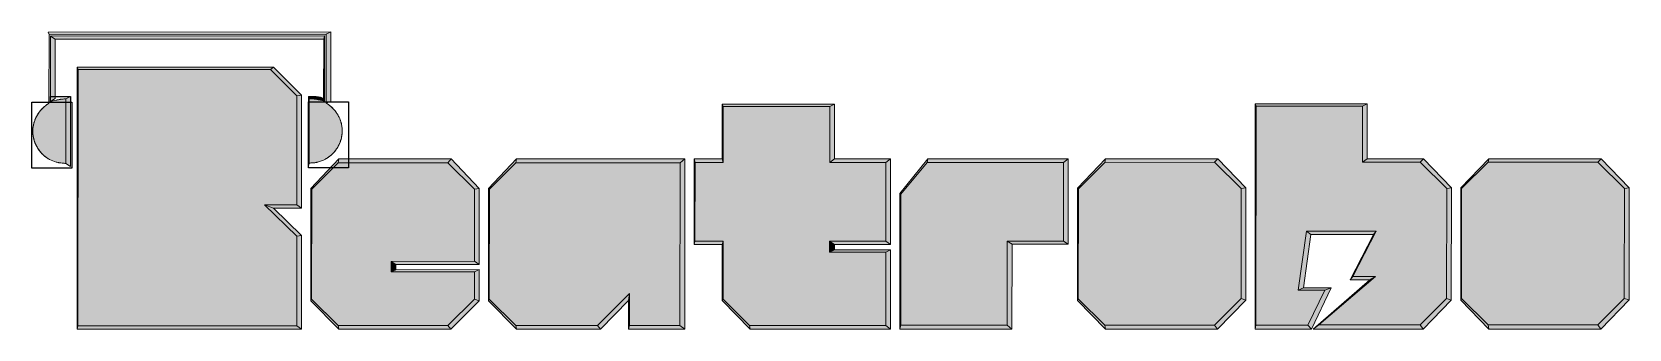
# Model space of a CAD drawing. Header units: inches. Extents: x 3 to 194, y -118 to -82.
import ezdxf

# ---------------------------------------------------------------- set-up
doc = ezdxf.new("R2010")
doc.units = ezdxf.units.IN
doc.header["$MEASUREMENT"] = 0
doc.layers.add('レイヤー 1', color=7, linetype='Continuous')
picture_1 = doc.add_image_def('image1.png', size_in_pixel=(20, 33))
picture_2 = doc.add_image_def('image2.png', size_in_pixel=(20, 33))
picture_3 = doc.add_image_def('image3.png', size_in_pixel=(10, 3))

# ---------------------------------------------------------------- blocks, each defined once
blk = doc.blocks.new('block 3')
at = {"layer": 'レイヤー 1', "true_color": 0xde3c86}
h = blk.add_hatch(color=243, dxfattribs=at)
h.dxf.hatch_style = 2
h.paths.add_polyline_path([(36.18, -101.26), (36.17, -114.48), (39.34, -117.65), (52.52, -117.65), (55.69, -114.47), (55.69, -111.19), (45.72, -111.2), (45.73, -109.92), (55.69, -109.91), (55.7, -101.25), (52.53, -98.07), (39.35, -98.08)])
at = {"layer": 'レイヤー 1', "lineweight": 0}
blk.add_lwpolyline([(36.18, -101.26), (36.17, -114.48), (39.34, -117.65), (52.52, -117.65), (55.69, -114.47), (55.69, -111.19), (45.72, -111.2), (45.73, -109.92), (55.69, -109.91), (55.7, -101.25), (52.53, -98.07), (39.35, -98.08), (36.18, -101.26)], dxfattribs=at)
blk = doc.blocks.new('block 4')
at = {"layer": 'レイヤー 1', "true_color": 0xde3c86}
h = blk.add_hatch(color=243, dxfattribs=at)
h.dxf.hatch_style = 2
edge = h.paths.add_edge_path()
edge.add_spline(control_points=[(4.21, -91.25), (4.08, -91.35), (3.96, -91.46), (3.85, -91.58), (3.84, -91.59), (3.83, -91.6), (3.82, -91.6), (3.59, -91.85), (3.39, -92.12), (3.23, -92.4), (3.23, -92.4), (3.23, -92.4), (3.23, -92.4), (3.15, -92.54), (3.08, -92.68), (3.02, -92.83), (3.01, -92.84), (3.01, -92.85), (3, -92.86), (2.82, -93.31), (2.73, -93.78), (2.73, -94.27), (2.73, -94.45), (2.74, -94.62), (2.76, -94.79), (2.76, -94.8), (2.76, -94.8), (2.76, -94.81), (2.79, -94.97), (2.82, -95.14), (2.87, -95.3), (2.87, -95.31), (2.87, -95.31), (2.87, -95.31), (2.91, -95.47), (2.97, -95.63), (3.03, -95.78), (3.04, -95.79), (3.04, -95.8), (3.05, -95.81), (3.11, -95.96), (3.18, -96.1), (3.26, -96.24), (3.27, -96.25), (3.28, -96.26), (3.28, -96.27), (3.36, -96.41), (3.45, -96.54), (3.55, -96.66), (3.56, -96.67), (3.56, -96.68), (3.56, -96.68), (3.66, -96.81), (3.77, -96.93), (3.89, -97.04), (3.89, -97.05), (3.9, -97.06), (3.91, -97.06), (4.02, -97.18), (4.15, -97.28), (4.28, -97.38), (4.28, -97.38), (4.29, -97.39), (4.29, -97.39), (4.42, -97.49), (4.57, -97.58), (4.71, -97.66), (4.71, -97.66), (4.94, -97.77), (4.94, -97.77), (4.94, -97.77), (5.52, -97.98), (5.52, -97.98), (5.87, -98.08), (6.26, -98.11), (6.58, -98.14), (6.58, -98.14), (6.67, -98.14), (6.67, -98.14), (6.67, -98.14), (6.68, -90.4), (6.68, -90.4), (6.68, -90.4), (6.58, -90.4), (6.58, -90.4), (6.42, -90.4), (6.26, -90.42), (6.09, -90.44), (6.07, -90.44), (6.04, -90.45), (6.01, -90.45), (5.85, -90.48), (5.68, -90.51), (5.51, -90.56), (5.51, -90.56), (4.85, -90.71), (4.85, -90.71), (4.85, -90.71), (4.86, -82.84), (4.86, -82.84), (4.86, -82.84), (37.72, -82.81), (37.72, -82.81), (37.72, -82.81), (37.72, -90.67), (37.72, -90.67), (37.72, -90.67), (37.04, -90.52), (37.04, -90.52), (36.88, -90.47), (36.72, -90.44), (36.56, -90.42), (36.53, -90.41), (36.5, -90.41), (36.48, -90.4), (36.32, -90.38), (36.15, -90.37), (35.99, -90.37), (35.99, -90.37), (35.89, -90.37), (35.89, -90.37), (35.89, -90.37), (35.89, -98.1), (35.89, -98.1), (35.89, -98.1), (35.98, -98.1), (35.98, -98.1), (36.16, -98.1), (36.33, -98.09), (36.5, -98.06), (36.51, -98.06), (36.52, -98.06), (36.53, -98.06), (36.69, -98.03), (36.86, -98), (37.01, -97.95), (37.01, -97.95), (37.59, -97.75), (37.59, -97.75), (37.59, -97.75), (37.83, -97.63), (37.83, -97.63), (37.97, -97.55), (38.1, -97.46), (38.23, -97.37), (38.25, -97.35), (38.27, -97.34), (38.29, -97.32), (38.41, -97.23), (38.52, -97.14), (38.63, -97.04), (38.65, -97.01), (38.67, -96.99), (38.7, -96.97), (38.79, -96.87), (38.89, -96.77), (38.98, -96.66), (39, -96.63), (39.02, -96.61), (39.04, -96.58), (39.13, -96.46), (39.21, -96.34), (39.29, -96.22), (39.29, -96.2), (39.3, -96.19), (39.31, -96.18), (39.39, -96.04), (39.46, -95.9), (39.52, -95.76), (39.53, -95.74), (39.53, -95.73), (39.54, -95.71), (39.59, -95.58), (39.64, -95.45), (39.68, -95.32), (39.69, -95.28), (39.7, -95.25), (39.71, -95.22), (39.75, -95.07), (39.78, -94.93), (39.8, -94.78), (39.8, -94.76), (39.8, -94.75), (39.8, -94.73), (39.83, -94.57), (39.84, -94.4), (39.84, -94.23), (39.84, -94.07), (39.83, -93.91), (39.81, -93.75), (39.81, -93.74), (39.81, -93.74), (39.81, -93.73), (39.79, -93.58), (39.76, -93.43), (39.72, -93.28), (39.71, -93.27), (39.71, -93.25), (39.7, -93.23), (39.66, -93.09), (39.62, -92.95), (39.56, -92.81), (39.56, -92.8), (39.55, -92.79), (39.54, -92.77), (39.49, -92.65), (39.43, -92.52), (39.36, -92.4), (39.35, -92.38), (39.34, -92.36), (39.33, -92.34), (39.25, -92.21), (39.17, -92.08), (39.08, -91.96), (39.07, -91.95), (39.07, -91.94), (39.06, -91.93), (38.97, -91.81), (38.87, -91.7), (38.76, -91.59), (38.74, -91.57), (38.72, -91.55), (38.7, -91.52), (38.6, -91.42), (38.49, -91.31), (38.37, -91.22), (38.35, -91.2), (38.33, -91.19), (38.31, -91.17), (38.19, -91.07), (38.05, -90.97), (37.91, -90.88), (37.91, -90.88), (37.91, -82.62), (37.91, -82.62), (37.91, -82.62), (4.67, -82.65), (4.67, -82.65), (4.67, -82.65), (4.66, -90.92), (4.66, -90.92), (4.51, -91.02), (4.36, -91.12), (4.23, -91.23), (4.22, -91.24), (4.22, -91.24), (4.21, -91.25)], knot_values=[0, 0, 0, 0, 1, 1, 1, 2, 2, 2, 3, 3, 3, 4, 4, 4, 5, 5, 5, 6, 6, 6, 7, 7, 7, 8, 8, 8, 9, 9, 9, 10, 10, 10, 11, 11, 11, 12, 12, 12, 13, 13, 13, 14, 14, 14, 15, 15, 15, 16, 16, 16, 17, 17, 17, 18, 18, 18, 19, 19, 19, 20, 20, 20, 21, 21, 21, 22, 22, 22, 23, 23, 23, 24, 24, 24, 25, 25, 25, 26, 26, 26, 27, 27, 27, 28, 28, 28, 29, 29, 29, 30, 30, 30, 31, 31, 31, 32, 32, 32, 33, 33, 33, 34, 34, 34, 35, 35, 35, 36, 36, 36, 37, 37, 37, 38, 38, 38, 39, 39, 39, 40, 40, 40, 41, 41, 41, 42, 42, 42, 43, 43, 43, 44, 44, 44, 45, 45, 45, 46, 46, 46, 47, 47, 47, 48, 48, 48, 49, 49, 49, 50, 50, 50, 51, 51, 51, 52, 52, 52, 53, 53, 53, 54, 54, 54, 55, 55, 55, 56, 56, 56, 57, 57, 57, 58, 58, 58, 59, 59, 59, 60, 60, 60, 61, 61, 61, 62, 62, 62, 63, 63, 63, 64, 64, 64, 65, 65, 65, 66, 66, 66, 67, 67, 67, 68, 68, 68, 69, 69, 69, 70, 70, 70, 71, 71, 71, 72, 72, 72, 73, 73, 73, 74, 74, 74, 75, 75, 75, 76, 76, 76, 77, 77, 77, 78, 78, 78, 79, 79, 79, 80, 80, 80, 81, 81, 81, 82, 82, 82, 82], degree=3, periodic=0)
at = {"layer": 'レイヤー 1', "lineweight": 0}
blk.add_open_spline([(4.21, -91.25), (4.08, -91.35), (3.96, -91.46), (3.85, -91.58), (3.84, -91.59), (3.83, -91.6), (3.82, -91.6), (3.59, -91.85), (3.39, -92.12), (3.23, -92.4), (3.23, -92.4), (3.23, -92.4), (3.23, -92.4), (3.15, -92.54), (3.08, -92.68), (3.02, -92.83), (3.01, -92.84), (3.01, -92.85), (3, -92.86), (2.82, -93.31), (2.73, -93.78), (2.73, -94.27), (2.73, -94.45), (2.74, -94.62), (2.76, -94.79), (2.76, -94.8), (2.76, -94.8), (2.76, -94.81), (2.79, -94.97), (2.82, -95.14), (2.87, -95.3), (2.87, -95.31), (2.87, -95.31), (2.87, -95.31), (2.91, -95.47), (2.97, -95.63), (3.03, -95.78), (3.04, -95.79), (3.04, -95.8), (3.05, -95.81), (3.11, -95.96), (3.18, -96.1), (3.26, -96.24), (3.27, -96.25), (3.28, -96.26), (3.28, -96.27), (3.36, -96.41), (3.45, -96.54), (3.55, -96.66), (3.56, -96.67), (3.56, -96.68), (3.56, -96.68), (3.66, -96.81), (3.77, -96.93), (3.89, -97.04), (3.89, -97.05), (3.9, -97.06), (3.91, -97.06), (4.02, -97.18), (4.15, -97.28), (4.28, -97.38), (4.28, -97.38), (4.29, -97.39), (4.29, -97.39), (4.42, -97.49), (4.57, -97.58), (4.71, -97.66), (4.71, -97.66), (4.94, -97.77), (4.94, -97.77), (4.94, -97.77), (5.52, -97.98), (5.52, -97.98), (5.87, -98.08), (6.26, -98.11), (6.58, -98.14), (6.58, -98.14), (6.67, -98.14), (6.67, -98.14), (6.67, -98.14), (6.68, -90.4), (6.68, -90.4), (6.68, -90.4), (6.58, -90.4), (6.58, -90.4), (6.42, -90.4), (6.26, -90.42), (6.09, -90.44), (6.07, -90.44), (6.04, -90.45), (6.01, -90.45), (5.85, -90.48), (5.68, -90.51), (5.51, -90.56), (5.51, -90.56), (4.85, -90.71), (4.85, -90.71), (4.85, -90.71), (4.86, -82.84), (4.86, -82.84), (4.86, -82.84), (37.72, -82.81), (37.72, -82.81), (37.72, -82.81), (37.72, -90.67), (37.72, -90.67), (37.72, -90.67), (37.04, -90.52), (37.04, -90.52), (36.88, -90.47), (36.72, -90.44), (36.56, -90.42), (36.53, -90.41), (36.5, -90.41), (36.48, -90.4), (36.32, -90.38), (36.15, -90.37), (35.99, -90.37), (35.99, -90.37), (35.89, -90.37), (35.89, -90.37), (35.89, -90.37), (35.89, -98.1), (35.89, -98.1), (35.89, -98.1), (35.98, -98.1), (35.98, -98.1), (36.16, -98.1), (36.33, -98.09), (36.5, -98.06), (36.51, -98.06), (36.52, -98.06), (36.53, -98.06), (36.69, -98.03), (36.86, -98), (37.01, -97.95), (37.01, -97.95), (37.59, -97.75), (37.59, -97.75), (37.59, -97.75), (37.83, -97.63), (37.83, -97.63), (37.97, -97.55), (38.1, -97.46), (38.23, -97.37), (38.25, -97.35), (38.27, -97.34), (38.29, -97.32), (38.41, -97.23), (38.52, -97.14), (38.63, -97.04), (38.65, -97.01), (38.67, -96.99), (38.7, -96.97), (38.79, -96.87), (38.89, -96.77), (38.98, -96.66), (39, -96.63), (39.02, -96.61), (39.04, -96.58), (39.13, -96.46), (39.21, -96.34), (39.29, -96.22), (39.29, -96.2), (39.3, -96.19), (39.31, -96.18), (39.39, -96.04), (39.46, -95.9), (39.52, -95.76), (39.53, -95.74), (39.53, -95.73), (39.54, -95.71), (39.59, -95.58), (39.64, -95.45), (39.68, -95.32), (39.69, -95.28), (39.7, -95.25), (39.71, -95.22), (39.75, -95.07), (39.78, -94.93), (39.8, -94.78), (39.8, -94.76), (39.8, -94.75), (39.8, -94.73), (39.83, -94.57), (39.84, -94.4), (39.84, -94.23), (39.84, -94.07), (39.83, -93.91), (39.81, -93.75), (39.81, -93.74), (39.81, -93.74), (39.81, -93.73), (39.79, -93.58), (39.76, -93.43), (39.72, -93.28), (39.71, -93.27), (39.71, -93.25), (39.7, -93.23), (39.66, -93.09), (39.62, -92.95), (39.56, -92.81), (39.56, -92.8), (39.55, -92.79), (39.54, -92.77), (39.49, -92.65), (39.43, -92.52), (39.36, -92.4), (39.35, -92.38), (39.34, -92.36), (39.33, -92.34), (39.25, -92.21), (39.17, -92.08), (39.08, -91.96), (39.07, -91.95), (39.07, -91.94), (39.06, -91.93), (38.97, -91.81), (38.87, -91.7), (38.76, -91.59), (38.74, -91.57), (38.72, -91.55), (38.7, -91.52), (38.6, -91.42), (38.49, -91.31), (38.37, -91.22), (38.35, -91.2), (38.33, -91.19), (38.31, -91.17), (38.19, -91.07), (38.05, -90.97), (37.91, -90.88), (37.91, -90.88), (37.91, -82.62), (37.91, -82.62), (37.91, -82.62), (4.67, -82.65), (4.67, -82.65), (4.67, -82.65), (4.66, -90.92), (4.66, -90.92), (4.51, -91.02), (4.36, -91.12), (4.23, -91.23), (4.22, -91.24), (4.22, -91.24), (4.21, -91.25)], degree=3, knots=[0, 0, 0, 0, 1, 1, 1, 2, 2, 2, 3, 3, 3, 4, 4, 4, 5, 5, 5, 6, 6, 6, 7, 7, 7, 8, 8, 8, 9, 9, 9, 10, 10, 10, 11, 11, 11, 12, 12, 12, 13, 13, 13, 14, 14, 14, 15, 15, 15, 16, 16, 16, 17, 17, 17, 18, 18, 18, 19, 19, 19, 20, 20, 20, 21, 21, 21, 22, 22, 22, 23, 23, 23, 24, 24, 24, 25, 25, 25, 26, 26, 26, 27, 27, 27, 28, 28, 28, 29, 29, 29, 30, 30, 30, 31, 31, 31, 32, 32, 32, 33, 33, 33, 34, 34, 34, 35, 35, 35, 36, 36, 36, 37, 37, 37, 38, 38, 38, 39, 39, 39, 40, 40, 40, 41, 41, 41, 42, 42, 42, 43, 43, 43, 44, 44, 44, 45, 45, 45, 46, 46, 46, 47, 47, 47, 48, 48, 48, 49, 49, 49, 50, 50, 50, 51, 51, 51, 52, 52, 52, 53, 53, 53, 54, 54, 54, 55, 55, 55, 56, 56, 56, 57, 57, 57, 58, 58, 58, 59, 59, 59, 60, 60, 60, 61, 61, 61, 62, 62, 62, 63, 63, 63, 64, 64, 64, 65, 65, 65, 66, 66, 66, 67, 67, 67, 68, 68, 68, 69, 69, 69, 70, 70, 70, 71, 71, 71, 72, 72, 72, 73, 73, 73, 74, 74, 74, 75, 75, 75, 76, 76, 76, 77, 77, 77, 78, 78, 78, 79, 79, 79, 80, 80, 80, 81, 81, 81, 82, 82, 82, 82], dxfattribs=at)
blk = doc.blocks.new('block 5')
at = {"layer": 'レイヤー 1', "true_color": 0xde3c86}
h = blk.add_hatch(color=243, dxfattribs=at)
h.dxf.hatch_style = 2
h.paths.add_polyline_path([(8.13, -117.68), (34.38, -117.66), (34.39, -106.89), (30.53, -103.14), (34.39, -103.13), (34.4, -90.02), (31.23, -86.85), (8.15, -86.85)])
at = {"layer": 'レイヤー 1', "lineweight": 0}
blk.add_lwpolyline([(8.13, -117.68), (34.38, -117.66), (34.39, -106.89), (30.53, -103.14), (34.39, -103.13), (34.4, -90.02), (31.23, -86.85), (8.15, -86.85), (8.13, -117.68)], dxfattribs=at)
blk = doc.blocks.new('block 6')
at = {"layer": 'レイヤー 1', "true_color": 0xde3c86}
h = blk.add_hatch(color=243, dxfattribs=at)
h.dxf.hatch_style = 2
h.paths.add_polyline_path([(177.3, -97.99), (174.13, -101.17), (174.12, -114.38), (177.29, -117.56), (190.47, -117.55), (193.64, -114.37), (193.65, -101.15), (190.48, -97.98)])
at = {"layer": 'レイヤー 1', "lineweight": 0}
blk.add_lwpolyline([(177.3, -97.99), (174.13, -101.17), (174.12, -114.38), (177.29, -117.56), (190.47, -117.55), (193.64, -114.37), (193.65, -101.15), (190.48, -97.98), (177.3, -97.99)], dxfattribs=at)
blk = doc.blocks.new('block 7')
at = {"layer": 'レイヤー 1', "true_color": 0xde3c86}
h = blk.add_hatch(color=243, dxfattribs=at)
h.dxf.hatch_style = 2
h.paths.add_polyline_path([(162.25, -91.25), (149.46, -91.26), (149.45, -117.58), (155.69, -117.58), (157.71, -113.4), (154.53, -113.4), (155.5, -106.31), (163.87, -106.31), (161.07, -111.76), (163.79, -111.75), (156.98, -117.57), (169.16, -117.56), (172.33, -114.38), (172.34, -101.17), (169.17, -97.99), (162.25, -97.99)])
at = {"layer": 'レイヤー 1', "lineweight": 0}
blk.add_lwpolyline([(162.25, -91.25), (149.46, -91.26), (149.45, -117.58), (155.69, -117.58), (157.71, -113.4), (154.53, -113.4), (155.5, -106.31), (163.87, -106.31), (161.07, -111.76), (163.79, -111.75), (156.98, -117.57), (169.16, -117.56), (172.33, -114.38), (172.34, -101.17), (169.17, -97.99), (162.25, -97.99), (162.25, -91.25)], dxfattribs=at)
blk = doc.blocks.new('block 8')
at = {"layer": 'レイヤー 1', "true_color": 0xde3c86}
h = blk.add_hatch(color=243, dxfattribs=at)
h.dxf.hatch_style = 2
h.paths.add_polyline_path([(128.15, -101.2), (128.14, -114.42), (131.31, -117.59), (144.49, -117.58), (147.66, -114.4), (147.67, -101.18), (144.5, -98.01), (131.32, -98.02)])
at = {"layer": 'レイヤー 1', "lineweight": 0}
blk.add_lwpolyline([(128.15, -101.2), (128.14, -114.42), (131.31, -117.59), (144.49, -117.58), (147.66, -114.4), (147.67, -101.18), (144.5, -98.01), (131.32, -98.02), (128.15, -101.2)], dxfattribs=at)
blk = doc.blocks.new('block 9')
at = {"layer": 'レイヤー 1', "true_color": 0xde3c86}
h = blk.add_hatch(color=243, dxfattribs=at)
h.dxf.hatch_style = 2
h.paths.add_polyline_path([(106.84, -117.61), (119.62, -117.6), (119.62, -107.48), (126.35, -107.48), (126.36, -98.02), (110.03, -98.03), (106.84, -101.84)])
at = {"layer": 'レイヤー 1', "lineweight": 0}
blk.add_lwpolyline([(106.84, -117.61), (119.62, -117.6), (119.62, -107.48), (126.35, -107.48), (126.36, -98.02), (110.03, -98.03), (106.84, -101.84), (106.84, -117.61)], dxfattribs=at)
blk = doc.blocks.new('block 10')
at = {"layer": 'レイヤー 1', "true_color": 0xde3c86}
h = blk.add_hatch(color=243, dxfattribs=at)
h.dxf.hatch_style = 2
h.paths.add_polyline_path([(85.54, -91.3), (85.54, -98.05), (82.17, -98.05), (82.16, -107.5), (85.52, -107.5), (85.52, -114.45), (88.69, -117.62), (105.04, -117.62), (105.04, -108.8), (98.31, -108.8), (98.31, -107.49), (105.04, -107.49), (105.04, -98.04), (98.32, -98.04), (98.32, -91.3)])
at = {"layer": 'レイヤー 1', "lineweight": 0}
blk.add_lwpolyline([(85.54, -91.3), (85.54, -98.05), (82.17, -98.05), (82.16, -107.5), (85.52, -107.5), (85.52, -114.45), (88.69, -117.62), (105.04, -117.62), (105.04, -108.8), (98.31, -108.8), (98.31, -107.49), (105.04, -107.49), (105.04, -98.04), (98.32, -98.04), (98.32, -91.3), (85.54, -91.3)], dxfattribs=at)
blk = doc.blocks.new('block 11')
at = {"layer": 'レイヤー 1', "true_color": 0xde3c86}
h = blk.add_hatch(color=243, dxfattribs=at)
h.dxf.hatch_style = 2
h.paths.add_polyline_path([(57.48, -114.46), (60.65, -117.64), (70.47, -117.63), (74.3, -113.78), (74.3, -117.63), (80.36, -117.62), (80.38, -98.06), (60.66, -98.07), (57.49, -101.25)])
at = {"layer": 'レイヤー 1', "lineweight": 0}
blk.add_lwpolyline([(57.48, -114.46), (60.65, -117.64), (70.47, -117.63), (74.3, -113.78), (74.3, -117.63), (80.36, -117.62), (80.38, -98.06), (60.66, -98.07), (57.49, -101.25), (57.48, -114.46)], dxfattribs=at)
blk = doc.blocks.new('block 2')
at = {"layer": 'レイヤー 1', "true_color": 0xe74691}
h = blk.add_hatch(color=233, dxfattribs=at)
h.dxf.hatch_style = 2
h.paths.add_polyline_path([(38.48, -82.34), (4.56, -82.36), (4.67, -82.65), (37.91, -82.62)])
at = {"layer": 'レイヤー 1', "true_color": 0xc11f68}
h = blk.add_hatch(color=232, dxfattribs=at)
h.dxf.hatch_style = 2
h.paths.add_polyline_path([(37.91, -90.88), (38.47, -90.75), (38.48, -82.34), (37.91, -82.62)])
h = blk.add_hatch(color=232, dxfattribs=at)
h.dxf.hatch_style = 2
h.paths.add_polyline_path([(4.85, -90.71), (5.42, -90.34), (5.42, -83.23), (4.86, -82.84)])
at = {"layer": 'レイヤー 1', "true_color": 0xbe1c65}
h = blk.add_hatch(color=232, dxfattribs=at)
h.dxf.hatch_style = 2
h.paths.add_polyline_path([(4.86, -82.84), (5.42, -83.23), (37.62, -83.2), (37.72, -82.81)])
at = {"layer": 'レイヤー 1', "true_color": 0xca2871}
h = blk.add_hatch(color=232, dxfattribs=at)
h.dxf.hatch_style = 2
h.paths.add_polyline_path([(37.72, -90.67), (37.72, -82.81), (37.62, -83.2), (37.61, -90.31)])
h = blk.add_hatch(color=232, dxfattribs=at)
h.dxf.hatch_style = 2
h.paths.add_polyline_path([(8.15, -86.85), (8.04, -86.57), (8.03, -118.07), (8.13, -117.68)])
at = {"layer": 'レイヤー 1', "true_color": 0xe74691}
h = blk.add_hatch(color=233, dxfattribs=at)
h.dxf.hatch_style = 2
h.paths.add_polyline_path([(31.23, -86.85), (31.6, -86.57), (8.04, -86.57), (8.15, -86.85)])
at = {"layer": 'レイヤー 1', "true_color": 0xc8276f}
h = blk.add_hatch(color=232, dxfattribs=at)
h.dxf.hatch_style = 2
h.paths.add_polyline_path([(31.23, -86.85), (34.4, -90.02), (34.96, -89.93), (31.6, -86.57)])
at = {"layer": 'レイヤー 1', "true_color": 0xc11f68}
h = blk.add_hatch(color=232, dxfattribs=at)
h.dxf.hatch_style = 2
h.paths.add_polyline_path([(34.39, -103.13), (34.95, -103.52), (34.96, -89.93), (34.4, -90.02)])
h = blk.add_hatch(color=232, dxfattribs=at)
h.dxf.hatch_style = 2
h.paths.add_polyline_path([(6.67, -98.14), (7.24, -98.53), (7.24, -90.12), (6.68, -90.4)])
at = {"layer": 'レイヤー 1', "true_color": 0xca2871}
h = blk.add_hatch(color=232, dxfattribs=at)
h.dxf.hatch_style = 2
h.paths.add_polyline_path([(35.89, -90.37), (35.79, -90.09), (35.78, -98.49), (35.89, -98.1)])
at = {"layer": 'レイヤー 1', "true_color": 0xde3c86}
h = blk.add_hatch(color=243, dxfattribs=at)
h.dxf.hatch_style = 2
edge = h.paths.add_edge_path()
edge.add_spline(control_points=[(35.99, -90.37), (36.07, -90.37), (36.15, -90.37), (36.23, -90.38), (36.25, -90.38), (36.27, -90.38), (36.3, -90.38), (36.35, -90.39), (36.4, -90.39), (36.45, -90.4), (36.46, -90.4), (36.47, -90.4), (36.48, -90.4), (36.5, -90.41), (36.53, -90.41), (36.56, -90.42), (36.57, -90.42), (36.59, -90.42), (36.6, -90.42), (36.64, -90.43), (36.68, -90.44), (36.72, -90.44), (36.77, -90.45), (36.82, -90.47), (36.87, -90.48), (36.93, -90.49), (36.98, -90.5), (37.04, -90.52), (37.04, -90.52), (37.72, -90.67), (37.72, -90.67), (37.72, -90.67), (37.61, -90.31), (37.61, -90.31), (37.61, -90.31), (37.36, -90.25), (37.36, -90.25), (37.33, -90.24), (37.29, -90.23), (37.26, -90.22), (37.23, -90.22), (37.2, -90.21), (37.18, -90.2), (37.12, -90.19), (37.07, -90.18), (37.01, -90.17), (36.97, -90.16), (36.93, -90.15), (36.88, -90.14), (36.83, -90.14), (36.77, -90.13), (36.72, -90.12), (36.69, -90.12), (36.67, -90.11), (36.65, -90.11), (36.62, -90.11), (36.59, -90.1), (36.55, -90.1), (36.53, -90.1), (36.5, -90.1), (36.48, -90.1), (36.39, -90.09), (36.3, -90.09), (36.21, -90.09), (36.21, -90.09), (35.79, -90.09), (35.79, -90.09), (35.79, -90.09), (35.89, -90.37), (35.89, -90.37), (35.89, -90.37), (35.99, -90.37), (35.99, -90.37)], knot_values=[0, 0, 0, 0, 1, 1, 1, 2, 2, 2, 3, 3, 3, 4, 4, 4, 5, 5, 5, 6, 6, 6, 7, 7, 7, 8, 8, 8, 9, 9, 9, 10, 10, 10, 11, 11, 11, 12, 12, 12, 13, 13, 13, 14, 14, 14, 15, 15, 15, 16, 16, 16, 17, 17, 17, 18, 18, 18, 19, 19, 19, 20, 20, 20, 21, 21, 21, 22, 22, 22, 23, 23, 23, 24, 24, 24, 24], degree=3, periodic=0)
at = {"layer": 'レイヤー 1', "true_color": 0xca2871}
h = blk.add_hatch(color=232, dxfattribs=at)
h.dxf.hatch_style = 2
h.paths.add_polyline_path([(85.54, -91.3), (85.43, -91.01), (85.42, -97.58), (85.54, -98.05)])
at = {"layer": 'レイヤー 1', "true_color": 0xe74691}
h = blk.add_hatch(color=233, dxfattribs=at)
h.dxf.hatch_style = 2
h.paths.add_polyline_path([(98.32, -91.3), (98.89, -91.01), (85.43, -91.01), (85.54, -91.3)])
at = {"layer": 'レイヤー 1', "true_color": 0xc11f68}
h = blk.add_hatch(color=232, dxfattribs=at)
h.dxf.hatch_style = 2
h.paths.add_polyline_path([(98.32, -98.04), (98.88, -97.58), (98.89, -91.01), (98.32, -91.3)])
at = {"layer": 'レイヤー 1', "true_color": 0xca2871}
h = blk.add_hatch(color=232, dxfattribs=at)
h.dxf.hatch_style = 2
h.paths.add_polyline_path([(149.46, -91.26), (149.36, -90.98), (149.34, -118.07), (149.45, -117.58)])
at = {"layer": 'レイヤー 1', "true_color": 0xe74691}
h = blk.add_hatch(color=233, dxfattribs=at)
h.dxf.hatch_style = 2
h.paths.add_polyline_path([(162.25, -91.25), (162.81, -90.97), (149.36, -90.98), (149.46, -91.26)])
at = {"layer": 'レイヤー 1', "true_color": 0xc11f68}
h = blk.add_hatch(color=232, dxfattribs=at)
h.dxf.hatch_style = 2
h.paths.add_polyline_path([(162.25, -97.99), (162.81, -97.58), (162.81, -90.97), (162.25, -91.25)])
at = {"layer": 'レイヤー 1', "true_color": 0xe74691}
h = blk.add_hatch(color=233, dxfattribs=at)
h.dxf.hatch_style = 2
h.paths.add_polyline_path([(39.35, -98.08), (39.44, -97.58), (36.08, -101.18), (36.18, -101.26)])
h = blk.add_hatch(color=233, dxfattribs=at)
h.dxf.hatch_style = 2
h.paths.add_polyline_path([(52.53, -98.07), (52.9, -97.58), (39.44, -97.58), (39.35, -98.08)])
at = {"layer": 'レイヤー 1', "true_color": 0xc8276f}
h = blk.add_hatch(color=232, dxfattribs=at)
h.dxf.hatch_style = 2
h.paths.add_polyline_path([(52.53, -98.07), (55.7, -101.25), (56.26, -101.16), (52.9, -97.58)])
at = {"layer": 'レイヤー 1', "true_color": 0xe74691}
h = blk.add_hatch(color=233, dxfattribs=at)
h.dxf.hatch_style = 2
h.paths.add_polyline_path([(60.66, -98.07), (60.75, -97.58), (57.39, -101.16), (57.49, -101.25)])
h = blk.add_hatch(color=233, dxfattribs=at)
h.dxf.hatch_style = 2
h.paths.add_polyline_path([(60.66, -98.07), (80.38, -98.06), (80.94, -97.58), (60.75, -97.58)])
at = {"layer": 'レイヤー 1', "true_color": 0xc11f68}
h = blk.add_hatch(color=232, dxfattribs=at)
h.dxf.hatch_style = 2
h.paths.add_polyline_path([(80.36, -117.62), (80.93, -118.07), (80.94, -97.58), (80.38, -98.06)])
at = {"layer": 'レイヤー 1', "true_color": 0xca2871}
h = blk.add_hatch(color=232, dxfattribs=at)
h.dxf.hatch_style = 2
h.paths.add_polyline_path([(82.17, -98.05), (82.06, -97.58), (82.05, -107.89), (82.16, -107.5)])
at = {"layer": 'レイヤー 1', "true_color": 0xe74691}
h = blk.add_hatch(color=233, dxfattribs=at)
h.dxf.hatch_style = 2
h.paths.add_polyline_path([(85.54, -98.05), (85.42, -97.58), (82.06, -97.58), (82.17, -98.05)])
h = blk.add_hatch(color=233, dxfattribs=at)
h.dxf.hatch_style = 2
h.paths.add_polyline_path([(98.32, -98.04), (105.04, -98.04), (105.61, -97.58), (98.88, -97.58)])
at = {"layer": 'レイヤー 1', "true_color": 0xc11f68}
h = blk.add_hatch(color=232, dxfattribs=at)
h.dxf.hatch_style = 2
h.paths.add_polyline_path([(105.04, -107.49), (105.61, -107.88), (105.61, -97.58), (105.04, -98.04)])
at = {"layer": 'レイヤー 1', "true_color": 0xe74691}
h = blk.add_hatch(color=233, dxfattribs=at)
h.dxf.hatch_style = 2
h.paths.add_polyline_path([(110.03, -98.03), (110.1, -97.58), (106.73, -101.77), (106.84, -101.84)])
h = blk.add_hatch(color=233, dxfattribs=at)
h.dxf.hatch_style = 2
h.paths.add_polyline_path([(110.03, -98.03), (126.36, -98.02), (126.92, -97.58), (110.1, -97.58)])
at = {"layer": 'レイヤー 1', "true_color": 0xc11f68}
h = blk.add_hatch(color=232, dxfattribs=at)
h.dxf.hatch_style = 2
h.paths.add_polyline_path([(126.35, -107.48), (126.92, -107.86), (126.92, -97.58), (126.36, -98.02)])
at = {"layer": 'レイヤー 1', "true_color": 0xe74691}
h = blk.add_hatch(color=233, dxfattribs=at)
h.dxf.hatch_style = 2
h.paths.add_polyline_path([(131.32, -98.02), (131.41, -97.58), (128.04, -101.11), (128.15, -101.2)])
h = blk.add_hatch(color=233, dxfattribs=at)
h.dxf.hatch_style = 2
h.paths.add_polyline_path([(144.5, -98.01), (144.87, -97.58), (131.41, -97.58), (131.32, -98.02)])
at = {"layer": 'レイヤー 1', "true_color": 0xc8276f}
h = blk.add_hatch(color=232, dxfattribs=at)
h.dxf.hatch_style = 2
h.paths.add_polyline_path([(144.5, -98.01), (147.67, -101.18), (148.23, -101.1), (144.87, -97.58)])
at = {"layer": 'レイヤー 1', "true_color": 0xe74691}
h = blk.add_hatch(color=233, dxfattribs=at)
h.dxf.hatch_style = 2
h.paths.add_polyline_path([(169.17, -97.99), (169.54, -97.58), (162.81, -97.58), (162.25, -97.99)])
at = {"layer": 'レイヤー 1', "true_color": 0xc8276f}
h = blk.add_hatch(color=232, dxfattribs=at)
h.dxf.hatch_style = 2
h.paths.add_polyline_path([(169.17, -97.99), (172.34, -101.17), (172.9, -101.08), (169.54, -97.58)])
at = {"layer": 'レイヤー 1', "true_color": 0xe74691}
h = blk.add_hatch(color=233, dxfattribs=at)
h.dxf.hatch_style = 2
h.paths.add_polyline_path([(177.3, -97.99), (177.39, -97.58), (174.02, -101.08), (174.13, -101.17)])
h = blk.add_hatch(color=233, dxfattribs=at)
h.dxf.hatch_style = 2
h.paths.add_polyline_path([(190.48, -97.98), (190.85, -97.58), (177.39, -97.58), (177.3, -97.99)])
at = {"layer": 'レイヤー 1', "true_color": 0xc8276f}
h = blk.add_hatch(color=232, dxfattribs=at)
h.dxf.hatch_style = 2
h.paths.add_polyline_path([(193.65, -101.15), (194.21, -101.07), (190.85, -97.58), (190.48, -97.98)])
at = {"layer": 'レイヤー 1', "true_color": 0xca2871}
h = blk.add_hatch(color=232, dxfattribs=at)
h.dxf.hatch_style = 2
h.paths.add_polyline_path([(36.18, -101.26), (36.08, -101.18), (36.07, -114.67), (36.17, -114.48)])
at = {"layer": 'レイヤー 1', "true_color": 0xc11f68}
h = blk.add_hatch(color=232, dxfattribs=at)
h.dxf.hatch_style = 2
h.paths.add_polyline_path([(55.69, -109.91), (56.26, -110.3), (56.26, -101.16), (55.7, -101.25)])
at = {"layer": 'レイヤー 1', "true_color": 0xca2871}
h = blk.add_hatch(color=232, dxfattribs=at)
h.dxf.hatch_style = 2
h.paths.add_polyline_path([(57.49, -101.25), (57.39, -101.16), (57.38, -114.66), (57.48, -114.46)])
h = blk.add_hatch(color=232, dxfattribs=at)
h.dxf.hatch_style = 2
h.paths.add_polyline_path([(128.15, -101.2), (128.04, -101.11), (128.03, -114.61), (128.14, -114.42)])
at = {"layer": 'レイヤー 1', "true_color": 0xc11f68}
h = blk.add_hatch(color=232, dxfattribs=at)
h.dxf.hatch_style = 2
h.paths.add_polyline_path([(147.66, -114.4), (148.22, -114.59), (148.23, -101.1), (147.67, -101.18)])
h = blk.add_hatch(color=232, dxfattribs=at)
h.dxf.hatch_style = 2
h.paths.add_polyline_path([(172.33, -114.38), (172.89, -114.58), (172.9, -101.08), (172.34, -101.17)])
at = {"layer": 'レイヤー 1', "true_color": 0xca2871}
h = blk.add_hatch(color=232, dxfattribs=at)
h.dxf.hatch_style = 2
h.paths.add_polyline_path([(174.13, -101.17), (174.02, -101.08), (174.02, -114.57), (174.12, -114.38)])
at = {"layer": 'レイヤー 1', "true_color": 0xc13b78}
h = blk.add_hatch(color=235, dxfattribs=at)
h.dxf.hatch_style = 2
h.paths.add_polyline_path([(193.65, -101.15), (193.64, -114.37), (194.21, -114.56), (194.21, -101.07)])
at = {"layer": 'レイヤー 1', "true_color": 0xbe1c65}
h = blk.add_hatch(color=232, dxfattribs=at)
h.dxf.hatch_style = 2
h.paths.add_polyline_path([(30.53, -103.14), (31.59, -103.52), (34.95, -103.52), (34.39, -103.13)])
at = {"layer": 'レイヤー 1', "true_color": 0xc11f68}
h = blk.add_hatch(color=232, dxfattribs=at)
h.dxf.hatch_style = 2
h.paths.add_polyline_path([(34.39, -106.89), (34.95, -106.8), (31.59, -103.52), (30.53, -103.14)])
at = {"layer": 'レイヤー 1', "true_color": 0xca2871}
h = blk.add_hatch(color=232, dxfattribs=at)
h.dxf.hatch_style = 2
h.paths.add_polyline_path([(106.84, -101.84), (106.73, -101.77), (106.72, -118.07), (106.84, -117.61)])
at = {"layer": 'レイヤー 1', "true_color": 0xc11f68}
h = blk.add_hatch(color=232, dxfattribs=at)
h.dxf.hatch_style = 2
h.paths.add_polyline_path([(34.38, -117.66), (34.94, -118.07), (34.95, -106.8), (34.39, -106.89)])
at = {"layer": 'レイヤー 1', "true_color": 0xbb1861}
h = blk.add_hatch(color=232, dxfattribs=at)
h.dxf.hatch_style = 2
h.paths.add_polyline_path([(154.53, -113.4), (155.14, -113.12), (156.02, -106.7), (155.5, -106.31)])
at = {"layer": 'レイヤー 1', "true_color": 0xbe1c65}
h = blk.add_hatch(color=232, dxfattribs=at)
h.dxf.hatch_style = 2
h.paths.add_polyline_path([(155.5, -106.31), (156.02, -106.7), (163.55, -106.7), (163.87, -106.31)])
at = {"layer": 'レイヤー 1', "true_color": 0xde3c86}
h = blk.add_hatch(color=243, dxfattribs=at)
h.dxf.hatch_style = 2
h.paths.add_polyline_path([(163.87, -106.31), (163.55, -106.7), (160.74, -112.15), (161.07, -111.76)])
at = {"layer": 'レイヤー 1', "true_color": 0xbe1c65}
h = blk.add_hatch(color=232, dxfattribs=at)
h.dxf.hatch_style = 2
h.paths.add_polyline_path([(82.16, -107.5), (82.05, -107.89), (85.42, -107.89), (85.52, -107.5)])
at = {"layer": 'レイヤー 1', "true_color": 0xca2871}
h = blk.add_hatch(color=232, dxfattribs=at)
h.dxf.hatch_style = 2
h.paths.add_polyline_path([(85.52, -107.5), (85.42, -107.89), (85.41, -114.64), (85.52, -114.45)])
at = {"layer": 'レイヤー 1', "true_color": 0xbe1c65}
h = blk.add_hatch(color=232, dxfattribs=at)
h.dxf.hatch_style = 2
h.paths.add_polyline_path([(98.31, -107.49), (98.88, -107.88), (105.61, -107.88), (105.04, -107.49)])
at = {"layer": 'レイヤー 1', "true_color": 0xc11f68}
h = blk.add_hatch(color=232, dxfattribs=at)
h.dxf.hatch_style = 2
h.paths.add_polyline_path([(98.31, -108.8), (98.88, -108.52), (98.88, -107.88), (98.31, -107.49)])
at = {"layer": 'レイヤー 1', "true_color": 0xe74691}
h = blk.add_hatch(color=233, dxfattribs=at)
h.dxf.hatch_style = 2
h.paths.add_polyline_path([(105.04, -108.8), (105.61, -108.52), (98.88, -108.52), (98.31, -108.8)])
at = {"layer": 'レイヤー 1', "true_color": 0xc11f68}
h = blk.add_hatch(color=232, dxfattribs=at)
h.dxf.hatch_style = 2
h.paths.add_polyline_path([(105.04, -117.62), (105.61, -118.07), (105.61, -108.52), (105.04, -108.8)])
at = {"layer": 'レイヤー 1', "true_color": 0xbe1c65}
h = blk.add_hatch(color=232, dxfattribs=at)
h.dxf.hatch_style = 2
h.paths.add_polyline_path([(119.62, -107.48), (120.19, -107.87), (126.92, -107.86), (126.35, -107.48)])
at = {"layer": 'レイヤー 1', "true_color": 0xc11f68}
h = blk.add_hatch(color=232, dxfattribs=at)
h.dxf.hatch_style = 2
h.paths.add_polyline_path([(119.62, -117.6), (120.18, -118.07), (120.19, -107.87), (119.62, -107.48)])
h = blk.add_hatch(color=232, dxfattribs=at)
h.dxf.hatch_style = 2
h.paths.add_polyline_path([(45.72, -111.2), (46.29, -110.92), (46.29, -110.31), (45.73, -109.92)])
at = {"layer": 'レイヤー 1', "true_color": 0xe74691}
h = blk.add_hatch(color=233, dxfattribs=at)
h.dxf.hatch_style = 2
h.paths.add_polyline_path([(55.69, -111.19), (56.26, -110.91), (46.29, -110.92), (45.72, -111.2)])
at = {"layer": 'レイヤー 1', "true_color": 0xbe1c65}
h = blk.add_hatch(color=232, dxfattribs=at)
h.dxf.hatch_style = 2
h.paths.add_polyline_path([(45.73, -109.92), (46.29, -110.31), (56.26, -110.3), (55.69, -109.91)])
at = {"layer": 'レイヤー 1', "true_color": 0xc11f68}
h = blk.add_hatch(color=232, dxfattribs=at)
h.dxf.hatch_style = 2
h.paths.add_polyline_path([(55.69, -114.47), (56.25, -114.66), (56.26, -110.91), (55.69, -111.19)])
at = {"layer": 'レイヤー 1', "true_color": 0xc8276f}
h = blk.add_hatch(color=232, dxfattribs=at)
h.dxf.hatch_style = 2
h.paths.add_polyline_path([(163.79, -111.75), (163.11, -112.14), (156.3, -118.07), (156.98, -117.57)])
at = {"layer": 'レイヤー 1', "true_color": 0xbe1c65}
h = blk.add_hatch(color=232, dxfattribs=at)
h.dxf.hatch_style = 2
h.paths.add_polyline_path([(161.07, -111.76), (160.74, -112.15), (163.11, -112.14), (163.79, -111.75)])
at = {"layer": 'レイヤー 1', "true_color": 0xca2871}
h = blk.add_hatch(color=232, dxfattribs=at)
h.dxf.hatch_style = 2
h.paths.add_polyline_path([(36.17, -114.48), (36.07, -114.67), (39.43, -118.07), (39.34, -117.65)])
at = {"layer": 'レイヤー 1', "true_color": 0xb9175f}
h = blk.add_hatch(color=232, dxfattribs=at)
h.dxf.hatch_style = 2
h.paths.add_polyline_path([(52.52, -117.65), (52.89, -118.07), (56.25, -114.66), (55.69, -114.47)])
at = {"layer": 'レイヤー 1', "true_color": 0xca2871}
h = blk.add_hatch(color=232, dxfattribs=at)
h.dxf.hatch_style = 2
h.paths.add_polyline_path([(57.48, -114.46), (57.38, -114.66), (60.74, -118.07), (60.65, -117.64)])
at = {"layer": 'レイヤー 1', "true_color": 0xb9175f}
h = blk.add_hatch(color=232, dxfattribs=at)
h.dxf.hatch_style = 2
h.paths.add_polyline_path([(70.47, -117.63), (70.83, -118.07), (74.2, -114.64), (74.3, -113.78)])
at = {"layer": 'レイヤー 1', "true_color": 0xca2871}
h = blk.add_hatch(color=232, dxfattribs=at)
h.dxf.hatch_style = 2
h.paths.add_polyline_path([(74.3, -113.78), (74.2, -114.64), (74.2, -118.07), (74.3, -117.63)])
h = blk.add_hatch(color=232, dxfattribs=at)
h.dxf.hatch_style = 2
h.paths.add_polyline_path([(85.52, -114.45), (85.41, -114.64), (88.78, -118.07), (88.69, -117.62)])
h = blk.add_hatch(color=232, dxfattribs=at)
h.dxf.hatch_style = 2
h.paths.add_polyline_path([(128.14, -114.42), (128.03, -114.61), (131.39, -118.07), (131.31, -117.59)])
at = {"layer": 'レイヤー 1', "true_color": 0xb9175f}
h = blk.add_hatch(color=232, dxfattribs=at)
h.dxf.hatch_style = 2
h.paths.add_polyline_path([(144.49, -117.58), (144.85, -118.07), (148.22, -114.59), (147.66, -114.4)])
at = {"layer": 'レイヤー 1', "true_color": 0xe74691}
h = blk.add_hatch(color=233, dxfattribs=at)
h.dxf.hatch_style = 2
h.paths.add_polyline_path([(157.71, -113.4), (158.47, -113.11), (155.14, -113.12), (154.53, -113.4)])
at = {"layer": 'レイヤー 1', "true_color": 0xc8276f}
h = blk.add_hatch(color=232, dxfattribs=at)
h.dxf.hatch_style = 2
h.paths.add_polyline_path([(155.69, -117.58), (156.13, -118.07), (158.47, -113.11), (157.71, -113.4)])
at = {"layer": 'レイヤー 1', "true_color": 0xb9175f}
h = blk.add_hatch(color=232, dxfattribs=at)
h.dxf.hatch_style = 2
h.paths.add_polyline_path([(169.16, -117.56), (169.53, -118.07), (172.89, -114.58), (172.33, -114.38)])
at = {"layer": 'レイヤー 1', "true_color": 0xca2871}
h = blk.add_hatch(color=232, dxfattribs=at)
h.dxf.hatch_style = 2
h.paths.add_polyline_path([(174.12, -114.38), (174.02, -114.57), (177.38, -118.07), (177.29, -117.56)])
at = {"layer": 'レイヤー 1', "true_color": 0xb9175f}
h = blk.add_hatch(color=232, dxfattribs=at)
h.dxf.hatch_style = 2
h.paths.add_polyline_path([(190.47, -117.55), (190.84, -118.07), (194.21, -114.56), (193.64, -114.37)])
at = {"layer": 'レイヤー 1', "true_color": 0xbe1c65}
h = blk.add_hatch(color=232, dxfattribs=at)
h.dxf.hatch_style = 2
h.paths.add_polyline_path([(8.13, -117.68), (8.03, -118.07), (34.94, -118.07), (34.38, -117.66)])
h = blk.add_hatch(color=232, dxfattribs=at)
h.dxf.hatch_style = 2
h.paths.add_polyline_path([(39.34, -117.65), (39.43, -118.07), (52.89, -118.07), (52.52, -117.65)])
h = blk.add_hatch(color=232, dxfattribs=at)
h.dxf.hatch_style = 2
h.paths.add_polyline_path([(60.65, -117.64), (60.74, -118.07), (70.83, -118.07), (70.47, -117.63)])
h = blk.add_hatch(color=232, dxfattribs=at)
h.dxf.hatch_style = 2
h.paths.add_polyline_path([(74.3, -117.63), (74.2, -118.07), (80.93, -118.07), (80.36, -117.62)])
h = blk.add_hatch(color=232, dxfattribs=at)
h.dxf.hatch_style = 2
h.paths.add_polyline_path([(88.69, -117.62), (88.78, -118.07), (105.61, -118.07), (105.04, -117.62)])
h = blk.add_hatch(color=232, dxfattribs=at)
h.dxf.hatch_style = 2
h.paths.add_polyline_path([(106.84, -117.61), (106.72, -118.07), (120.18, -118.07), (119.62, -117.6)])
h = blk.add_hatch(color=232, dxfattribs=at)
h.dxf.hatch_style = 2
h.paths.add_polyline_path([(131.31, -117.59), (131.39, -118.07), (144.85, -118.07), (144.49, -117.58)])
h = blk.add_hatch(color=232, dxfattribs=at)
h.dxf.hatch_style = 2
h.paths.add_polyline_path([(149.45, -117.58), (149.34, -118.07), (156.13, -118.07), (155.69, -117.58)])
h = blk.add_hatch(color=232, dxfattribs=at)
h.dxf.hatch_style = 2
h.paths.add_polyline_path([(156.98, -117.57), (156.3, -118.07), (169.53, -118.07), (169.16, -117.56)])
h = blk.add_hatch(color=232, dxfattribs=at)
h.dxf.hatch_style = 2
h.paths.add_polyline_path([(177.29, -117.56), (177.38, -118.07), (190.84, -118.07), (190.47, -117.55)])
at = {"layer": 'レイヤー 1', "lineweight": 0}
for points in [[(38.48, -82.34), (4.56, -82.36), (4.67, -82.65), (37.91, -82.62), (38.48, -82.34)], [(37.91, -90.88), (38.47, -90.75), (38.48, -82.34), (37.91, -82.62), (37.91, -90.88)], [(4.85, -90.71), (5.42, -90.34), (5.42, -83.23), (4.86, -82.84), (4.85, -90.71)], [(4.86, -82.84), (5.42, -83.23), (37.62, -83.2), (37.72, -82.81), (4.86, -82.84)], [(37.72, -90.67), (37.72, -82.81), (37.62, -83.2), (37.61, -90.31), (37.72, -90.67)], [(8.15, -86.85), (8.04, -86.57), (8.03, -118.07), (8.13, -117.68), (8.15, -86.85)], [(31.23, -86.85), (31.6, -86.57), (8.04, -86.57), (8.15, -86.85), (31.23, -86.85)], [(31.23, -86.85), (34.4, -90.02), (34.96, -89.93), (31.6, -86.57), (31.23, -86.85)], [(34.39, -103.13), (34.95, -103.52), (34.96, -89.93), (34.4, -90.02), (34.39, -103.13)], [(6.67, -98.14), (7.24, -98.53), (7.24, -90.12), (6.68, -90.4), (6.67, -98.14)], [(35.89, -90.37), (35.79, -90.09), (35.78, -98.49), (35.89, -98.1), (35.89, -90.37)], [(85.54, -91.3), (85.43, -91.01), (85.42, -97.58), (85.54, -98.05), (85.54, -91.3)], [(98.32, -91.3), (98.89, -91.01), (85.43, -91.01), (85.54, -91.3), (98.32, -91.3)], [(98.32, -98.04), (98.88, -97.58), (98.89, -91.01), (98.32, -91.3), (98.32, -98.04)], [(149.46, -91.26), (149.36, -90.98), (149.34, -118.07), (149.45, -117.58), (149.46, -91.26)], [(162.25, -91.25), (162.81, -90.97), (149.36, -90.98), (149.46, -91.26), (162.25, -91.25)], [(162.25, -97.99), (162.81, -97.58), (162.81, -90.97), (162.25, -91.25), (162.25, -97.99)], [(39.35, -98.08), (39.44, -97.58), (36.08, -101.18), (36.18, -101.26), (39.35, -98.08)], [(52.53, -98.07), (52.9, -97.58), (39.44, -97.58), (39.35, -98.08), (52.53, -98.07)], [(52.53, -98.07), (55.7, -101.25), (56.26, -101.16), (52.9, -97.58), (52.53, -98.07)], [(60.66, -98.07), (60.75, -97.58), (57.39, -101.16), (57.49, -101.25), (60.66, -98.07)], [(60.66, -98.07), (80.38, -98.06), (80.94, -97.58), (60.75, -97.58), (60.66, -98.07)], [(80.36, -117.62), (80.93, -118.07), (80.94, -97.58), (80.38, -98.06), (80.36, -117.62)], [(82.17, -98.05), (82.06, -97.58), (82.05, -107.89), (82.16, -107.5), (82.17, -98.05)], [(85.54, -98.05), (85.42, -97.58), (82.06, -97.58), (82.17, -98.05), (85.54, -98.05)], [(98.32, -98.04), (105.04, -98.04), (105.61, -97.58), (98.88, -97.58), (98.32, -98.04)], [(105.04, -107.49), (105.61, -107.88), (105.61, -97.58), (105.04, -98.04), (105.04, -107.49)], [(110.03, -98.03), (110.1, -97.58), (106.73, -101.77), (106.84, -101.84), (110.03, -98.03)], [(110.03, -98.03), (126.36, -98.02), (126.92, -97.58), (110.1, -97.58), (110.03, -98.03)], [(126.35, -107.48), (126.92, -107.86), (126.92, -97.58), (126.36, -98.02), (126.35, -107.48)], [(131.32, -98.02), (131.41, -97.58), (128.04, -101.11), (128.15, -101.2), (131.32, -98.02)], [(144.5, -98.01), (144.87, -97.58), (131.41, -97.58), (131.32, -98.02), (144.5, -98.01)], [(144.5, -98.01), (147.67, -101.18), (148.23, -101.1), (144.87, -97.58), (144.5, -98.01)], [(169.17, -97.99), (169.54, -97.58), (162.81, -97.58), (162.25, -97.99), (169.17, -97.99)], [(169.17, -97.99), (172.34, -101.17), (172.9, -101.08), (169.54, -97.58), (169.17, -97.99)], [(177.3, -97.99), (177.39, -97.58), (174.02, -101.08), (174.13, -101.17), (177.3, -97.99)], [(190.48, -97.98), (190.85, -97.58), (177.39, -97.58), (177.3, -97.99), (190.48, -97.98)], [(193.65, -101.15), (194.21, -101.07), (190.85, -97.58), (190.48, -97.98), (193.65, -101.15)], [(36.18, -101.26), (36.08, -101.18), (36.07, -114.67), (36.17, -114.48), (36.18, -101.26)], [(55.69, -109.91), (56.26, -110.3), (56.26, -101.16), (55.7, -101.25), (55.69, -109.91)], [(57.49, -101.25), (57.39, -101.16), (57.38, -114.66), (57.48, -114.46), (57.49, -101.25)], [(128.15, -101.2), (128.04, -101.11), (128.03, -114.61), (128.14, -114.42), (128.15, -101.2)], [(147.66, -114.4), (148.22, -114.59), (148.23, -101.1), (147.67, -101.18), (147.66, -114.4)], [(172.33, -114.38), (172.89, -114.58), (172.9, -101.08), (172.34, -101.17), (172.33, -114.38)], [(174.13, -101.17), (174.02, -101.08), (174.02, -114.57), (174.12, -114.38), (174.13, -101.17)], [(193.65, -101.15), (193.64, -114.37), (194.21, -114.56), (194.21, -101.07), (193.65, -101.15)], [(30.53, -103.14), (31.59, -103.52), (34.95, -103.52), (34.39, -103.13), (30.53, -103.14)], [(34.39, -106.89), (34.95, -106.8), (31.59, -103.52), (30.53, -103.14), (34.39, -106.89)], [(106.84, -101.84), (106.73, -101.77), (106.72, -118.07), (106.84, -117.61), (106.84, -101.84)], [(34.38, -117.66), (34.94, -118.07), (34.95, -106.8), (34.39, -106.89), (34.38, -117.66)], [(154.53, -113.4), (155.14, -113.12), (156.02, -106.7), (155.5, -106.31), (154.53, -113.4)], [(155.5, -106.31), (156.02, -106.7), (163.55, -106.7), (163.87, -106.31), (155.5, -106.31)], [(163.87, -106.31), (163.55, -106.7), (160.74, -112.15), (161.07, -111.76), (163.87, -106.31)], [(82.16, -107.5), (82.05, -107.89), (85.42, -107.89), (85.52, -107.5), (82.16, -107.5)], [(85.52, -107.5), (85.42, -107.89), (85.41, -114.64), (85.52, -114.45), (85.52, -107.5)], [(98.31, -107.49), (98.88, -107.88), (105.61, -107.88), (105.04, -107.49), (98.31, -107.49)], [(98.31, -108.8), (98.88, -108.52), (98.88, -107.88), (98.31, -107.49), (98.31, -108.8)], [(105.04, -108.8), (105.61, -108.52), (98.88, -108.52), (98.31, -108.8), (105.04, -108.8)], [(105.04, -117.62), (105.61, -118.07), (105.61, -108.52), (105.04, -108.8), (105.04, -117.62)], [(119.62, -107.48), (120.19, -107.87), (126.92, -107.86), (126.35, -107.48), (119.62, -107.48)], [(119.62, -117.6), (120.18, -118.07), (120.19, -107.87), (119.62, -107.48), (119.62, -117.6)], [(45.72, -111.2), (46.29, -110.92), (46.29, -110.31), (45.73, -109.92), (45.72, -111.2)], [(55.69, -111.19), (56.26, -110.91), (46.29, -110.92), (45.72, -111.2), (55.69, -111.19)], [(45.73, -109.92), (46.29, -110.31), (56.26, -110.3), (55.69, -109.91), (45.73, -109.92)], [(55.69, -114.47), (56.25, -114.66), (56.26, -110.91), (55.69, -111.19), (55.69, -114.47)], [(163.79, -111.75), (163.11, -112.14), (156.3, -118.07), (156.98, -117.57), (163.79, -111.75)], [(161.07, -111.76), (160.74, -112.15), (163.11, -112.14), (163.79, -111.75), (161.07, -111.76)], [(36.17, -114.48), (36.07, -114.67), (39.43, -118.07), (39.34, -117.65), (36.17, -114.48)], [(52.52, -117.65), (52.89, -118.07), (56.25, -114.66), (55.69, -114.47), (52.52, -117.65)], [(57.48, -114.46), (57.38, -114.66), (60.74, -118.07), (60.65, -117.64), (57.48, -114.46)], [(70.47, -117.63), (70.83, -118.07), (74.2, -114.64), (74.3, -113.78), (70.47, -117.63)], [(74.3, -113.78), (74.2, -114.64), (74.2, -118.07), (74.3, -117.63), (74.3, -113.78)], [(85.52, -114.45), (85.41, -114.64), (88.78, -118.07), (88.69, -117.62), (85.52, -114.45)], [(128.14, -114.42), (128.03, -114.61), (131.39, -118.07), (131.31, -117.59), (128.14, -114.42)], [(144.49, -117.58), (144.85, -118.07), (148.22, -114.59), (147.66, -114.4), (144.49, -117.58)], [(157.71, -113.4), (158.47, -113.11), (155.14, -113.12), (154.53, -113.4), (157.71, -113.4)], [(155.69, -117.58), (156.13, -118.07), (158.47, -113.11), (157.71, -113.4), (155.69, -117.58)], [(169.16, -117.56), (169.53, -118.07), (172.89, -114.58), (172.33, -114.38), (169.16, -117.56)], [(174.12, -114.38), (174.02, -114.57), (177.38, -118.07), (177.29, -117.56), (174.12, -114.38)], [(190.47, -117.55), (190.84, -118.07), (194.21, -114.56), (193.64, -114.37), (190.47, -117.55)], [(8.13, -117.68), (8.03, -118.07), (34.94, -118.07), (34.38, -117.66), (8.13, -117.68)], [(39.34, -117.65), (39.43, -118.07), (52.89, -118.07), (52.52, -117.65), (39.34, -117.65)], [(60.65, -117.64), (60.74, -118.07), (70.83, -118.07), (70.47, -117.63), (60.65, -117.64)], [(74.3, -117.63), (74.2, -118.07), (80.93, -118.07), (80.36, -117.62), (74.3, -117.63)], [(88.69, -117.62), (88.78, -118.07), (105.61, -118.07), (105.04, -117.62), (88.69, -117.62)], [(106.84, -117.61), (106.72, -118.07), (120.18, -118.07), (119.62, -117.6), (106.84, -117.61)], [(131.31, -117.59), (131.39, -118.07), (144.85, -118.07), (144.49, -117.58), (131.31, -117.59)], [(149.45, -117.58), (149.34, -118.07), (156.13, -118.07), (155.69, -117.58), (149.45, -117.58)], [(156.98, -117.57), (156.3, -118.07), (169.53, -118.07), (169.16, -117.56), (156.98, -117.57)], [(177.29, -117.56), (177.38, -118.07), (190.84, -118.07), (190.47, -117.55), (177.29, -117.56)]]:
    blk.add_lwpolyline(points, dxfattribs=at)
for points, knots in [([(3.8, -91.62), (3.77, -91.66), (3.73, -91.71), (3.69, -91.75), (3.68, -91.77), (3.66, -91.78), (3.65, -91.8), (3.6, -91.86), (3.55, -91.91), (3.51, -91.97), (3.51, -91.97), (3.5, -91.98), (3.5, -91.98), (3.45, -92.05), (3.41, -92.11), (3.37, -92.17), (3.35, -92.19), (3.34, -92.22), (3.33, -92.24), (3.3, -92.28), (3.27, -92.32), (3.24, -92.37), (3.24, -92.38), (3.23, -92.39), (3.23, -92.4), (3.39, -92.12), (3.59, -91.85), (3.82, -91.6), (3.82, -91.61), (3.81, -91.62), (3.8, -91.62)], [0, 0, 0, 0, 1, 1, 1, 2, 2, 2, 3, 3, 3, 4, 4, 4, 5, 5, 5, 6, 6, 6, 7, 7, 7, 8, 8, 8, 9, 9, 9, 10, 10, 10, 10]), ([(4.03, -91.4), (4.02, -91.41), (4, -91.43), (3.98, -91.45), (3.94, -91.49), (3.9, -91.53), (3.86, -91.57), (3.86, -91.57), (3.85, -91.58), (3.85, -91.58), (3.96, -91.46), (4.08, -91.35), (4.21, -91.25), (4.15, -91.3), (4.09, -91.35), (4.03, -91.4)], [0, 0, 0, 0, 1, 1, 1, 2, 2, 2, 3, 3, 3, 4, 4, 4, 5, 5, 5, 5]), ([(4.42, -91.08), (4.35, -91.13), (4.29, -91.18), (4.23, -91.23), (4.36, -91.12), (4.51, -91.02), (4.66, -90.92), (4.61, -90.95), (4.55, -90.99), (4.5, -91.03), (4.47, -91.05), (4.45, -91.06), (4.42, -91.08)], [0, 0, 0, 0, 1, 1, 1, 2, 2, 2, 3, 3, 3, 4, 4, 4, 4]), ([(5.99, -90.45), (5.95, -90.46), (5.91, -90.47), (5.87, -90.48), (5.81, -90.49), (5.76, -90.5), (5.71, -90.51), (5.64, -90.53), (5.58, -90.54), (5.51, -90.56), (5.68, -90.51), (5.85, -90.48), (6.01, -90.45), (6, -90.45), (6, -90.45), (5.99, -90.45)], [0, 0, 0, 0, 1, 1, 1, 2, 2, 2, 3, 3, 3, 4, 4, 4, 5, 5, 5, 5]), ([(6.35, -90.41), (6.32, -90.41), (6.31, -90.42), (6.29, -90.42), (6.24, -90.42), (6.19, -90.43), (6.15, -90.43), (6.13, -90.44), (6.11, -90.44), (6.09, -90.44), (6.26, -90.42), (6.42, -90.4), (6.58, -90.4), (6.5, -90.4), (6.42, -90.41), (6.35, -90.41)], [0, 0, 0, 0, 1, 1, 1, 2, 2, 2, 3, 3, 3, 4, 4, 4, 5, 5, 5, 5]), ([(35.99, -90.37), (36.07, -90.37), (36.15, -90.37), (36.23, -90.38), (36.25, -90.38), (36.27, -90.38), (36.3, -90.38), (36.35, -90.39), (36.4, -90.39), (36.45, -90.4), (36.46, -90.4), (36.47, -90.4), (36.48, -90.4), (36.5, -90.41), (36.53, -90.41), (36.56, -90.42), (36.57, -90.42), (36.59, -90.42), (36.6, -90.42), (36.64, -90.43), (36.68, -90.44), (36.72, -90.44), (36.77, -90.45), (36.82, -90.47), (36.87, -90.48), (36.93, -90.49), (36.98, -90.5), (37.04, -90.52), (37.04, -90.52), (37.72, -90.67), (37.72, -90.67), (37.72, -90.67), (37.61, -90.31), (37.61, -90.31), (37.61, -90.31), (37.36, -90.25), (37.36, -90.25), (37.33, -90.24), (37.29, -90.23), (37.26, -90.22), (37.23, -90.22), (37.2, -90.21), (37.18, -90.2), (37.12, -90.19), (37.07, -90.18), (37.01, -90.17), (36.97, -90.16), (36.93, -90.15), (36.88, -90.14), (36.83, -90.14), (36.77, -90.13), (36.72, -90.12), (36.69, -90.12), (36.67, -90.11), (36.65, -90.11), (36.62, -90.11), (36.59, -90.1), (36.55, -90.1), (36.53, -90.1), (36.5, -90.1), (36.48, -90.1), (36.39, -90.09), (36.3, -90.09), (36.21, -90.09), (36.21, -90.09), (35.79, -90.09), (35.79, -90.09), (35.79, -90.09), (35.89, -90.37), (35.89, -90.37), (35.89, -90.37), (35.99, -90.37), (35.99, -90.37)], [0, 0, 0, 0, 1, 1, 1, 2, 2, 2, 3, 3, 3, 4, 4, 4, 5, 5, 5, 6, 6, 6, 7, 7, 7, 8, 8, 8, 9, 9, 9, 10, 10, 10, 11, 11, 11, 12, 12, 12, 13, 13, 13, 14, 14, 14, 15, 15, 15, 16, 16, 16, 17, 17, 17, 18, 18, 18, 19, 19, 19, 20, 20, 20, 21, 21, 21, 22, 22, 22, 23, 23, 23, 24, 24, 24, 24]), ([(36.3, -90.38), (36.27, -90.38), (36.25, -90.38), (36.23, -90.38), (36.15, -90.37), (36.07, -90.37), (35.99, -90.37), (36.15, -90.37), (36.32, -90.38), (36.48, -90.4), (36.47, -90.4), (36.46, -90.4), (36.45, -90.4), (36.4, -90.39), (36.35, -90.39), (36.3, -90.38)], [0, 0, 0, 0, 1, 1, 1, 2, 2, 2, 3, 3, 3, 4, 4, 4, 5, 5, 5, 5]), ([(36.72, -90.44), (36.68, -90.44), (36.64, -90.43), (36.6, -90.42), (36.59, -90.42), (36.57, -90.42), (36.56, -90.42), (36.72, -90.44), (36.88, -90.47), (37.04, -90.52), (36.98, -90.5), (36.93, -90.49), (36.87, -90.48), (36.82, -90.47), (36.77, -90.45), (36.72, -90.44)], [0, 0, 0, 0, 1, 1, 1, 2, 2, 2, 3, 3, 3, 4, 4, 4, 5, 5, 5, 5]), ([(38.18, -91.06), (38.14, -91.04), (38.11, -91.02), (38.08, -91), (38.02, -90.96), (37.97, -90.92), (37.91, -90.88), (38.05, -90.97), (38.19, -91.07), (38.31, -91.17), (38.31, -91.17), (38.3, -91.16), (38.29, -91.15), (38.25, -91.12), (38.21, -91.09), (38.18, -91.06)], [0, 0, 0, 0, 1, 1, 1, 2, 2, 2, 3, 3, 3, 4, 4, 4, 5, 5, 5, 5]), ([(38.59, -91.41), (38.55, -91.38), (38.52, -91.35), (38.48, -91.31), (38.45, -91.29), (38.42, -91.26), (38.39, -91.23), (38.38, -91.23), (38.37, -91.22), (38.37, -91.22), (38.49, -91.31), (38.6, -91.42), (38.7, -91.52), (38.69, -91.51), (38.68, -91.5), (38.67, -91.49), (38.65, -91.47), (38.62, -91.44), (38.59, -91.41)], [0, 0, 0, 0, 1, 1, 1, 2, 2, 2, 3, 3, 3, 4, 4, 4, 5, 5, 5, 6, 6, 6, 6]), ([(38.89, -91.72), (38.86, -91.69), (38.82, -91.65), (38.79, -91.62), (38.78, -91.61), (38.77, -91.6), (38.76, -91.59), (38.87, -91.7), (38.97, -91.81), (39.06, -91.93), (39.02, -91.88), (38.97, -91.82), (38.92, -91.76), (38.91, -91.75), (38.9, -91.73), (38.89, -91.72)], [0, 0, 0, 0, 1, 1, 1, 2, 2, 2, 3, 3, 3, 4, 4, 4, 5, 5, 5, 5]), ([(39.21, -92.14), (39.18, -92.1), (39.15, -92.06), (39.12, -92.02), (39.11, -92), (39.09, -91.98), (39.08, -91.96), (39.17, -92.08), (39.25, -92.21), (39.33, -92.34), (39.31, -92.3), (39.28, -92.26), (39.26, -92.23), (39.24, -92.2), (39.23, -92.17), (39.21, -92.14)], [0, 0, 0, 0, 1, 1, 1, 2, 2, 2, 3, 3, 3, 4, 4, 4, 5, 5, 5, 5]), ([(2.98, -92.91), (2.97, -92.94), (2.96, -92.98), (2.95, -93.01), (2.92, -93.07), (2.91, -93.13), (2.89, -93.19), (2.88, -93.22), (2.87, -93.25), (2.86, -93.28), (2.85, -93.3), (2.85, -93.32), (2.84, -93.34), (2.83, -93.4), (2.82, -93.45), (2.81, -93.5), (2.8, -93.52), (2.8, -93.54), (2.79, -93.57), (2.78, -93.64), (2.77, -93.71), (2.76, -93.78), (2.76, -93.78), (2.76, -93.79), (2.76, -93.79), (2.75, -93.86), (2.74, -93.93), (2.74, -94), (2.74, -94.02), (2.73, -94.03), (2.73, -94.05), (2.73, -94.13), (2.73, -94.2), (2.73, -94.27), (2.73, -93.78), (2.82, -93.31), (3, -92.86), (3, -92.88), (2.99, -92.89), (2.98, -92.91)], [0, 0, 0, 0, 1, 1, 1, 2, 2, 2, 3, 3, 3, 4, 4, 4, 5, 5, 5, 6, 6, 6, 7, 7, 7, 8, 8, 8, 9, 9, 9, 10, 10, 10, 11, 11, 11, 12, 12, 12, 13, 13, 13, 13]), ([(3.2, -92.45), (3.18, -92.49), (3.15, -92.53), (3.13, -92.57), (3.12, -92.61), (3.1, -92.64), (3.09, -92.67), (3.07, -92.71), (3.05, -92.75), (3.03, -92.78), (3.03, -92.8), (3.02, -92.81), (3.02, -92.83), (3.08, -92.68), (3.15, -92.54), (3.23, -92.4), (3.22, -92.42), (3.21, -92.43), (3.2, -92.45)], [0, 0, 0, 0, 1, 1, 1, 2, 2, 2, 3, 3, 3, 4, 4, 4, 5, 5, 5, 6, 6, 6, 6]), ([(39.45, -92.57), (39.42, -92.51), (39.39, -92.46), (39.36, -92.4), (39.43, -92.52), (39.49, -92.65), (39.54, -92.77), (39.52, -92.71), (39.49, -92.64), (39.46, -92.58), (39.46, -92.58), (39.45, -92.57), (39.45, -92.57)], [0, 0, 0, 0, 1, 1, 1, 2, 2, 2, 3, 3, 3, 4, 4, 4, 4]), ([(39.65, -93.05), (39.63, -93), (39.61, -92.95), (39.59, -92.89), (39.58, -92.87), (39.57, -92.84), (39.56, -92.81), (39.56, -92.81), (39.56, -92.81), (39.56, -92.81), (39.62, -92.95), (39.66, -93.09), (39.7, -93.23), (39.7, -93.21), (39.69, -93.18), (39.68, -93.15), (39.67, -93.12), (39.66, -93.09), (39.65, -93.05)], [0, 0, 0, 0, 1, 1, 1, 2, 2, 2, 3, 3, 3, 4, 4, 4, 5, 5, 5, 6, 6, 6, 6]), ([(39.77, -93.53), (39.77, -93.49), (39.76, -93.46), (39.75, -93.43), (39.74, -93.39), (39.73, -93.34), (39.72, -93.3), (39.72, -93.29), (39.72, -93.29), (39.72, -93.28), (39.76, -93.43), (39.79, -93.58), (39.81, -93.73), (39.8, -93.71), (39.8, -93.69), (39.79, -93.66), (39.79, -93.62), (39.78, -93.57), (39.77, -93.53)], [0, 0, 0, 0, 1, 1, 1, 2, 2, 2, 3, 3, 3, 4, 4, 4, 5, 5, 5, 6, 6, 6, 6]), ([(39.83, -93.97), (39.82, -93.9), (39.82, -93.83), (39.81, -93.76), (39.81, -93.76), (39.81, -93.75), (39.81, -93.75), (39.83, -93.91), (39.84, -94.07), (39.84, -94.23), (39.84, -94.16), (39.84, -94.09), (39.83, -94.01), (39.83, -94), (39.83, -93.98), (39.83, -93.97)], [0, 0, 0, 0, 1, 1, 1, 2, 2, 2, 3, 3, 3, 4, 4, 4, 5, 5, 5, 5]), ([(2.73, -94.53), (2.74, -94.56), (2.74, -94.59), (2.74, -94.62), (2.75, -94.68), (2.75, -94.74), (2.76, -94.79), (2.76, -94.79), (2.76, -94.79), (2.76, -94.79), (2.74, -94.62), (2.73, -94.45), (2.73, -94.27), (2.73, -94.36), (2.73, -94.45), (2.73, -94.53)], [0, 0, 0, 0, 1, 1, 1, 2, 2, 2, 3, 3, 3, 4, 4, 4, 5, 5, 5, 5]), ([(2.78, -94.89), (2.79, -94.94), (2.79, -95), (2.81, -95.05), (2.81, -95.08), (2.82, -95.12), (2.83, -95.15), (2.84, -95.2), (2.85, -95.25), (2.86, -95.3), (2.86, -95.3), (2.87, -95.3), (2.87, -95.3), (2.82, -95.14), (2.79, -94.97), (2.76, -94.81), (2.77, -94.84), (2.77, -94.86), (2.78, -94.89)], [0, 0, 0, 0, 1, 1, 1, 2, 2, 2, 3, 3, 3, 4, 4, 4, 5, 5, 5, 6, 6, 6, 6]), ([(2.9, -95.4), (2.91, -95.45), (2.92, -95.5), (2.94, -95.54), (2.95, -95.58), (2.97, -95.61), (2.98, -95.65), (3, -95.69), (3.01, -95.73), (3.03, -95.78), (3.03, -95.78), (3.03, -95.78), (3.03, -95.78), (2.97, -95.63), (2.91, -95.47), (2.87, -95.31), (2.88, -95.34), (2.89, -95.37), (2.9, -95.4)], [0, 0, 0, 0, 1, 1, 1, 2, 2, 2, 3, 3, 3, 4, 4, 4, 5, 5, 5, 6, 6, 6, 6]), ([(39.41, -95.99), (39.45, -95.93), (39.48, -95.86), (39.5, -95.8), (39.51, -95.78), (39.52, -95.77), (39.52, -95.76), (39.46, -95.9), (39.39, -96.04), (39.31, -96.18), (39.33, -96.14), (39.35, -96.11), (39.37, -96.07), (39.38, -96.05), (39.4, -96.02), (39.41, -95.99)], [0, 0, 0, 0, 1, 1, 1, 2, 2, 2, 3, 3, 3, 4, 4, 4, 5, 5, 5, 5]), ([(39.63, -95.48), (39.65, -95.43), (39.66, -95.39), (39.67, -95.35), (39.67, -95.34), (39.67, -95.33), (39.68, -95.32), (39.64, -95.45), (39.59, -95.58), (39.54, -95.71), (39.56, -95.65), (39.59, -95.6), (39.61, -95.54), (39.62, -95.52), (39.62, -95.5), (39.63, -95.48)], [0, 0, 0, 0, 1, 1, 1, 2, 2, 2, 3, 3, 3, 4, 4, 4, 5, 5, 5, 5]), ([(39.75, -95.07), (39.75, -95.02), (39.76, -94.98), (39.77, -94.93), (39.78, -94.89), (39.79, -94.84), (39.79, -94.8), (39.8, -94.79), (39.8, -94.78), (39.8, -94.78), (39.78, -94.93), (39.75, -95.07), (39.71, -95.22), (39.71, -95.2), (39.71, -95.19), (39.72, -95.18), (39.73, -95.14), (39.74, -95.1), (39.75, -95.07)], [0, 0, 0, 0, 1, 1, 1, 2, 2, 2, 3, 3, 3, 4, 4, 4, 5, 5, 5, 6, 6, 6, 6]), ([(39.82, -94.55), (39.83, -94.51), (39.83, -94.48), (39.83, -94.44), (39.83, -94.37), (39.84, -94.3), (39.84, -94.23), (39.84, -94.4), (39.83, -94.57), (39.8, -94.73), (39.81, -94.72), (39.81, -94.7), (39.81, -94.69), (39.81, -94.64), (39.82, -94.59), (39.82, -94.55)], [0, 0, 0, 0, 1, 1, 1, 2, 2, 2, 3, 3, 3, 4, 4, 4, 5, 5, 5, 5]), ([(3.08, -95.88), (3.1, -95.93), (3.12, -95.97), (3.14, -96.01), (3.15, -96.04), (3.17, -96.08), (3.19, -96.11), (3.22, -96.15), (3.24, -96.19), (3.26, -96.23), (3.26, -96.23), (3.26, -96.24), (3.26, -96.24), (3.18, -96.1), (3.11, -95.96), (3.05, -95.81), (3.06, -95.84), (3.07, -95.86), (3.08, -95.88)], [0, 0, 0, 0, 1, 1, 1, 2, 2, 2, 3, 3, 3, 4, 4, 4, 5, 5, 5, 6, 6, 6, 6]), ([(3.32, -96.33), (3.34, -96.37), (3.37, -96.41), (3.39, -96.45), (3.42, -96.48), (3.44, -96.51), (3.46, -96.54), (3.49, -96.58), (3.51, -96.62), (3.54, -96.65), (3.54, -96.66), (3.55, -96.66), (3.55, -96.66), (3.45, -96.54), (3.36, -96.41), (3.28, -96.27), (3.29, -96.29), (3.31, -96.31), (3.32, -96.33)], [0, 0, 0, 0, 1, 1, 1, 2, 2, 2, 3, 3, 3, 4, 4, 4, 5, 5, 5, 6, 6, 6, 6]), ([(3.62, -96.74), (3.65, -96.78), (3.67, -96.81), (3.7, -96.85), (3.73, -96.88), (3.76, -96.91), (3.78, -96.94), (3.81, -96.97), (3.84, -97), (3.88, -97.03), (3.88, -97.04), (3.88, -97.04), (3.89, -97.04), (3.77, -96.93), (3.66, -96.81), (3.56, -96.68), (3.58, -96.7), (3.6, -96.72), (3.62, -96.74)], [0, 0, 0, 0, 1, 1, 1, 2, 2, 2, 3, 3, 3, 4, 4, 4, 5, 5, 5, 6, 6, 6, 6]), ([(3.96, -97.11), (3.99, -97.14), (4.03, -97.18), (4.06, -97.2), (4.09, -97.23), (4.12, -97.26), (4.16, -97.28), (4.19, -97.31), (4.22, -97.34), (4.26, -97.37), (4.26, -97.37), (4.27, -97.38), (4.28, -97.38), (4.15, -97.28), (4.02, -97.18), (3.91, -97.06), (3.93, -97.08), (3.94, -97.1), (3.96, -97.11)], [0, 0, 0, 0, 1, 1, 1, 2, 2, 2, 3, 3, 3, 4, 4, 4, 5, 5, 5, 6, 6, 6, 6]), ([(4.36, -97.44), (4.39, -97.46), (4.43, -97.49), (4.47, -97.51), (4.5, -97.54), (4.54, -97.56), (4.57, -97.58), (4.62, -97.61), (4.66, -97.64), (4.71, -97.66), (4.57, -97.58), (4.42, -97.49), (4.29, -97.39), (4.31, -97.4), (4.33, -97.42), (4.36, -97.44)], [0, 0, 0, 0, 1, 1, 1, 2, 2, 2, 3, 3, 3, 4, 4, 4, 5, 5, 5, 5]), ([(38.19, -97.4), (38.2, -97.39), (38.22, -97.38), (38.23, -97.37), (38.1, -97.46), (37.97, -97.55), (37.83, -97.63), (37.92, -97.58), (38, -97.52), (38.09, -97.47), (38.12, -97.44), (38.16, -97.42), (38.19, -97.4)], [0, 0, 0, 0, 1, 1, 1, 2, 2, 2, 3, 3, 3, 4, 4, 4, 4]), ([(38.4, -97.24), (38.44, -97.21), (38.47, -97.18), (38.51, -97.15), (38.54, -97.12), (38.56, -97.1), (38.59, -97.07), (38.61, -97.06), (38.62, -97.05), (38.63, -97.04), (38.52, -97.14), (38.41, -97.23), (38.29, -97.32), (38.3, -97.32), (38.3, -97.32), (38.3, -97.32), (38.33, -97.29), (38.37, -97.27), (38.4, -97.24)], [0, 0, 0, 0, 1, 1, 1, 2, 2, 2, 3, 3, 3, 4, 4, 4, 5, 5, 5, 6, 6, 6, 6]), ([(38.79, -96.88), (38.83, -96.84), (38.86, -96.79), (38.9, -96.75), (38.92, -96.73), (38.95, -96.7), (38.97, -96.67), (38.97, -96.67), (38.97, -96.66), (38.98, -96.66), (38.89, -96.77), (38.79, -96.87), (38.7, -96.97), (38.7, -96.97), (38.7, -96.96), (38.71, -96.96), (38.74, -96.93), (38.76, -96.9), (38.79, -96.88)], [0, 0, 0, 0, 1, 1, 1, 2, 2, 2, 3, 3, 3, 4, 4, 4, 5, 5, 5, 6, 6, 6, 6]), ([(39.13, -96.45), (39.17, -96.4), (39.2, -96.35), (39.23, -96.3), (39.25, -96.27), (39.27, -96.25), (39.28, -96.22), (39.29, -96.22), (39.29, -96.22), (39.29, -96.22), (39.21, -96.34), (39.13, -96.46), (39.04, -96.58), (39.05, -96.57), (39.06, -96.55), (39.07, -96.54), (39.09, -96.51), (39.11, -96.48), (39.13, -96.45)], [0, 0, 0, 0, 1, 1, 1, 2, 2, 2, 3, 3, 3, 4, 4, 4, 5, 5, 5, 6, 6, 6, 6]), ([(5.61, -98.01), (5.68, -98.02), (5.74, -98.04), (5.81, -98.05), (5.82, -98.05), (5.83, -98.05), (5.84, -98.06), (5.92, -98.07), (6, -98.08), (6.07, -98.09), (6.08, -98.09), (6.09, -98.09), (6.1, -98.09), (6.19, -98.1), (6.28, -98.11), (6.37, -98.12), (6.38, -98.12), (6.39, -98.12), (6.4, -98.12), (6.46, -98.13), (6.52, -98.13), (6.58, -98.14), (6.26, -98.11), (5.87, -98.08), (5.52, -97.98), (5.55, -97.99), (5.58, -98), (5.61, -98.01)], [0, 0, 0, 0, 1, 1, 1, 2, 2, 2, 3, 3, 3, 4, 4, 4, 5, 5, 5, 6, 6, 6, 7, 7, 7, 8, 8, 8, 9, 9, 9, 9]), ([(36.29, -98.09), (36.35, -98.08), (36.4, -98.08), (36.46, -98.07), (36.47, -98.07), (36.48, -98.07), (36.5, -98.06), (36.33, -98.09), (36.16, -98.1), (35.98, -98.1), (36.06, -98.1), (36.13, -98.1), (36.21, -98.09), (36.24, -98.09), (36.27, -98.09), (36.29, -98.09)], [0, 0, 0, 0, 1, 1, 1, 2, 2, 2, 3, 3, 3, 4, 4, 4, 5, 5, 5, 5]), ([(36.71, -98.03), (36.73, -98.02), (36.76, -98.02), (36.78, -98.01), (36.86, -98), (36.94, -97.98), (37.01, -97.95), (36.86, -98), (36.69, -98.03), (36.53, -98.06), (36.53, -98.06), (36.53, -98.06), (36.54, -98.06), (36.6, -98.05), (36.65, -98.04), (36.71, -98.03)], [0, 0, 0, 0, 1, 1, 1, 2, 2, 2, 3, 3, 3, 4, 4, 4, 5, 5, 5, 5])]:
    blk.add_open_spline(points, degree=3, knots=knots, dxfattribs=at)
at = {"layer": 'レイヤー 1'}
for name in ['block 4', 'block 5', 'block 10', 'block 7', 'block 3', 'block 11', 'block 9', 'block 8', 'block 6']:
    blk.add_blockref(name, (0, 0), dxfattribs=at)
image = blk.add_image(picture_2, insert=(2.62, -98.71), size_in_units=(4.8, 7.92), dxfattribs=at)
image = blk.add_image(picture_3, insert=(4.85, -90.84), size_in_units=(2.4, 0.72), dxfattribs=at)
image = blk.add_image(picture_1, insert=(35.78, -98.67), size_in_units=(4.8, 7.92), dxfattribs=at)

msp = doc.modelspace()

# ---------------------------------------------------------------- block references
at = {"layer": 'レイヤー 1'}
msp.add_blockref('block 2', (0, 0), dxfattribs=at)

doc.saveas('drawing.dxf')
